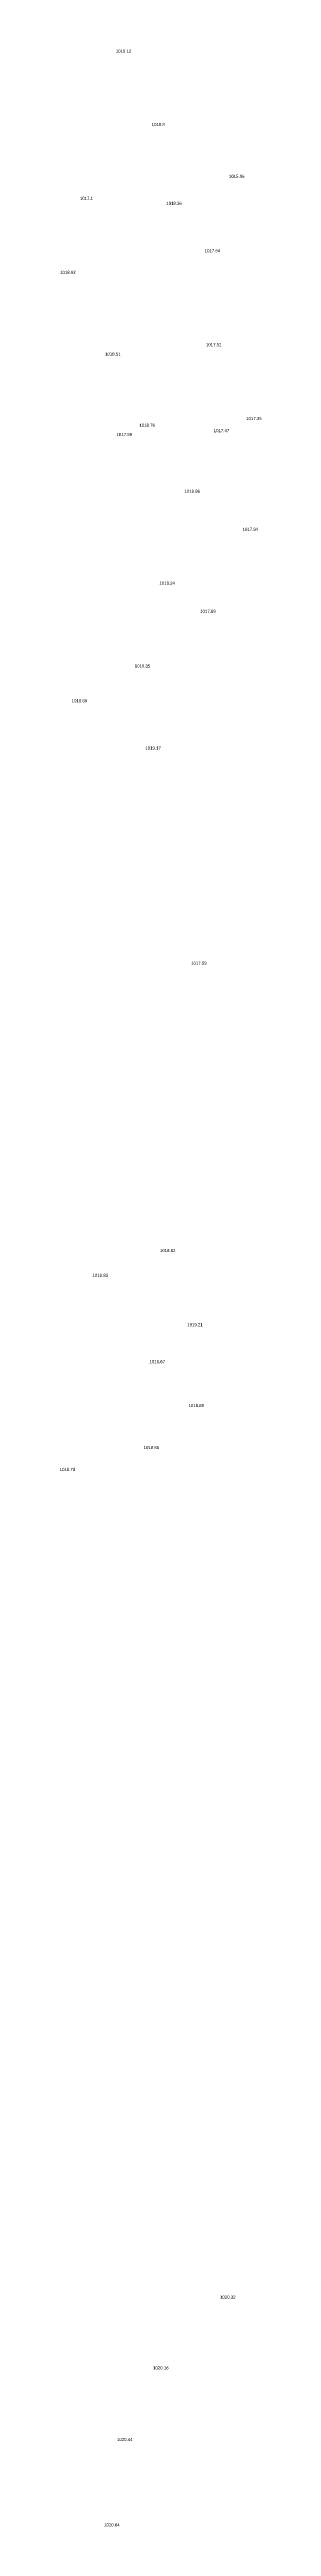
# Model space of a CAD drawing. Header units: inches. Extents: x 628884 to 629912, y 4519174 to 4520145.
# Drawn here: x 629024.3 to 629037.2, y 4519633.6 to 4519792.5 of the extents above; entities that cross this region are included whole.
import ezdxf

# ---------------------------------------------------------------- set-up
doc = ezdxf.new("R2010")
doc.units = ezdxf.units.IN
doc.header["$MEASUREMENT"] = 0

msp = doc.modelspace()

# ---------------------------------------------------------------- texts
for s, p in [('1019.12', (629027.84, 4519792.26, 1019.12)), ('1018.8', (629030.15, 4519787.55, 1018.8)), ('1015.96', (629035.12, 4519784.23, 1015.96)), ('1017.1', (629025.53, 4519782.82, 1017.1)), ('1018.36', (629031.09, 4519782.5, 1018.36)), ('1017.64', (629033.56, 4519779.46, 1017.64)), ('1018.92', (629024.26, 4519778.07, 1018.92)), ('1018.51', (629027.15, 4519772.83, 1018.51)), ('1017.52', (629033.64, 4519773.43, 1017.52)), ('1017.99', (629027.89, 4519767.67, 1017.99)), ('1018.76', (629029.36, 4519768.27, 1018.76)), ('1017.47', (629034.14, 4519767.92, 1017.47)), ('1017.35', (629036.23, 4519768.7, 1017.35)), ('1018.96', (629032.26, 4519764.03, 1018.96)), ('1017.84', (629036, 4519761.59, 1017.84)), ('1019.24', (629030.65, 4519758.14, 1019.24)), ('1017.89', (629033.27, 4519756.33, 1017.89)), ('1019.35', (629029.06, 4519752.82, 1019.35)), ('1018.69', (629025, 4519750.59, 1018.69)), ('1019.17', (629029.74, 4519747.56, 1019.17)), ('1017.59', (629032.69, 4519733.76, 1017.59)), ('1018.82', (629030.68, 4519715.33, 1018.82)), ('1018.83', (629026.34, 4519713.74, 1018.83)), ('1019.21', (629032.44, 4519710.57, 1019.21)), ('1018.67', (629030.01, 4519708.2, 1018.67)), ('1018.89', (629032.52, 4519705.39, 1018.89)), ('1018.65', (629029.63, 4519702.69, 1018.65)), ('1018.78', (629024.23, 4519701.29, 1018.78)), ('1020.32', (629034.55, 4519648.2, 1020.32)), ('1020.16', (629030.24, 4519643.66, 1020.16)), ('1020.44', (629027.92, 4519639.07, 1020.44)), ('1020.64', (629027.09, 4519633.59, 1020.64))]:
    msp.add_text(s, height=0.2).set_placement(p)

doc.saveas('drawing.dxf')
